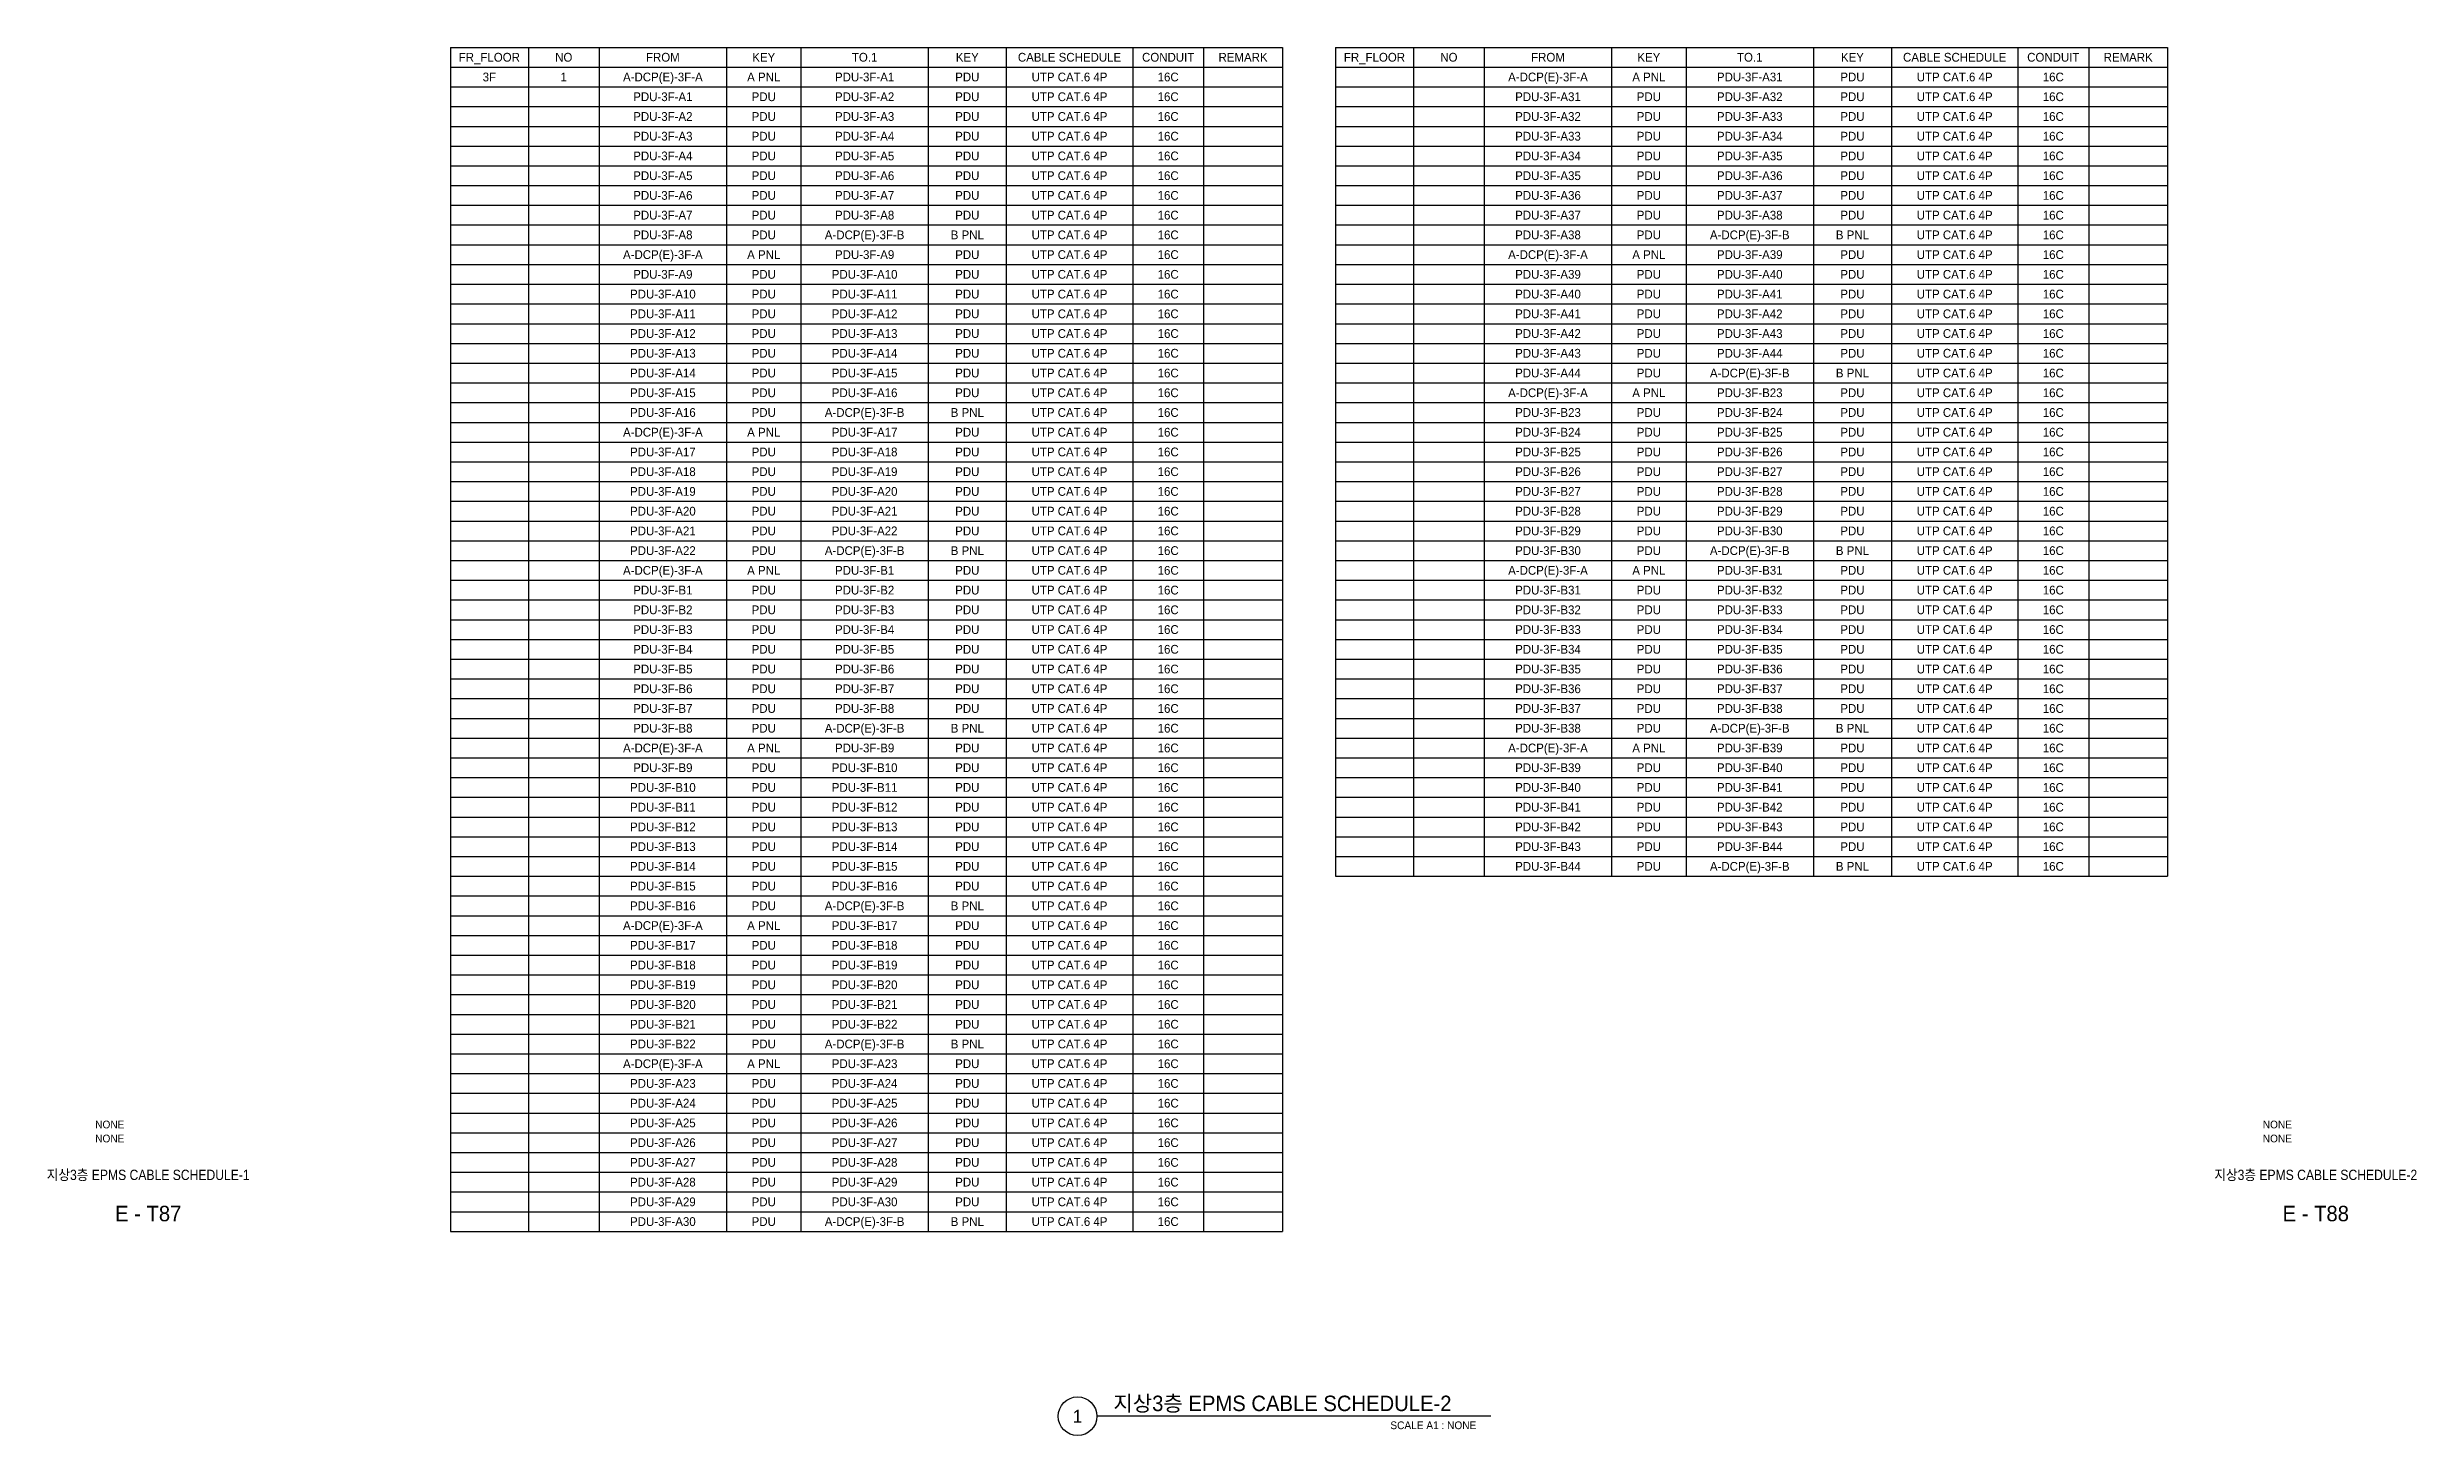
# Model space of a CAD drawing. Header units: millimetres. Extents: x 89450 to 753248, y -530175 to 1209785.
# Drawn here: x 615358 to 753244, y 182625 to 263392 of the extents above; entities that cross this region are included whole.
import ezdxf
from ezdxf.enums import TextEntityAlignment as Align

# ---------------------------------------------------------------- set-up
doc = ezdxf.new("R2010")
doc.units = ezdxf.units.MM
doc.header["$LTSCALE"] = 150
for name, color, linetype in [('-----29 Cable Schedule', 1, 'Continuous'), ('-----30 Text', 2, 'Continuous'), ('-----41 Drawing Title', 2, 'Continuous'), ('-----42 Drawing Number', 2, 'Continuous'), ('-----43 Drawing Scale', 3, 'Continuous')]:
    doc.layers.add(name, color=color, linetype=linetype)
doc.styles.add('ELEC', font='')
doc.styles.get('ELEC').set_extended_font_data('Dotum')

msp = doc.modelspace()

# ---------------------------------------------------------------- texts
at = {"layer": '-----30 Text', "style": 'ELEC'}
for s, height, p in [('FR_FLOOR', 510.3, (641079, 262818)), ('NO', 510.3, (645411, 262818)), ('FROM', 510.3, (651178, 262818)), ('KEY', 510.3, (657049, 262818)), ('TO.1', 510.3, (662920, 262818)), ('KEY', 510.3, (668896, 262818)), ('CABLE SCHEDULE', 510.29, (674845, 262818)), ('CONDUIT', 510.3, (680586, 262818)), ('REMARK', 510.3, (684944, 262818)), ('FR_FLOOR', 510.3, (692592, 262818)), ('NO', 510.3, (696924, 262818)), ('FROM', 510.3, (702691, 262818)), ('KEY', 510.3, (708562, 262818)), ('TO.1', 510.3, (714433, 262818)), ('KEY', 510.3, (720409, 262818)), ('CABLE SCHEDULE', 510.29, (726359, 262818)), ('CONDUIT', 510.3, (732099, 262818)), ('REMARK', 510.3, (736457, 262818)), ('3F', 510.3, (641079, 261670)), ('1', 510, (645411, 261670)), ('A-DCP(E)-3F-A', 510.29, (651178, 261670)), ('PDU-3F-A1', 510.3, (651178, 260522)), ('A PNL', 510.3, (657049, 261670)), ('PDU', 510.3, (657049, 260522)), ('PDU-3F-A1', 510.3, (662920, 261670)), ('PDU-3F-A2', 510.3, (662920, 260522)), ('PDU', 510.3, (668896, 261670)), ('PDU', 510.3, (668896, 260522)), ('UTP CAT.6 4P', 510.29, (674845, 261670)), ('UTP CAT.6 4P', 510.29, (674845, 260522)), ('16C', 510.3, (680586, 261670)), ('16C', 510.3, (680586, 260522)), ('A-DCP(E)-3F-A', 510.29, (702691, 261670)), ('PDU-3F-A31', 510.3, (702691, 260522)), ('A PNL', 510.3, (708562, 261670)), ('PDU', 510.3, (708562, 260522)), ('PDU-3F-A31', 510.3, (714433, 261670)), ('PDU-3F-A32', 510.3, (714433, 260522)), ('PDU', 510.3, (720409, 261670)), ('PDU', 510.3, (720409, 260522)), ('UTP CAT.6 4P', 510.29, (726359, 261670)), ('UTP CAT.6 4P', 510.29, (726359, 260522)), ('16C', 510.3, (732099, 261670)), ('16C', 510.3, (732099, 260522)), ('PDU-3F-A2', 510.3, (651178, 259373)), ('PDU', 510.3, (657049, 259373)), ('PDU-3F-A3', 510.3, (662920, 259373)), ('PDU', 510.3, (668896, 259373)), ('UTP CAT.6 4P', 510.29, (674845, 259373)), ('16C', 510.3, (680586, 259373)), ('PDU-3F-A32', 510.3, (702691, 259373)), ('PDU', 510.3, (708562, 259373)), ('PDU-3F-A33', 510.3, (714433, 259373)), ('PDU', 510.3, (720409, 259373)), ('UTP CAT.6 4P', 510.29, (726359, 259373)), ('16C', 510.3, (732099, 259373)), ('PDU-3F-A3', 510.3, (651178, 258225)), ('PDU', 510.3, (657049, 258225)), ('PDU-3F-A4', 510.3, (662920, 258225)), ('PDU', 510.3, (668896, 258225)), ('UTP CAT.6 4P', 510.29, (674845, 258225)), ('16C', 510.3, (680586, 258225)), ('PDU-3F-A33', 510.3, (702691, 258225)), ('PDU', 510.3, (708562, 258225)), ('PDU-3F-A34', 510.3, (714433, 258225)), ('PDU', 510.3, (720409, 258225)), ('UTP CAT.6 4P', 510.29, (726359, 258225)), ('16C', 510.3, (732099, 258225)), ('PDU-3F-A4', 510.3, (651178, 257077)), ('PDU', 510.3, (657049, 257077)), ('PDU-3F-A5', 510.3, (662920, 257077)), ('PDU', 510.3, (668896, 257077)), ('UTP CAT.6 4P', 510.29, (674845, 257077)), ('16C', 510.3, (680586, 257077)), ('PDU-3F-A34', 510.3, (702691, 257077)), ('PDU', 510.3, (708562, 257077)), ('PDU-3F-A35', 510.3, (714433, 257077)), ('PDU', 510.3, (720409, 257077)), ('UTP CAT.6 4P', 510.29, (726359, 257077)), ('16C', 510.3, (732099, 257077)), ('PDU-3F-A5', 510.3, (651178, 255929)), ('PDU', 510.3, (657049, 255929)), ('PDU-3F-A6', 510.3, (662920, 255929)), ('PDU', 510.3, (668896, 255929)), ('UTP CAT.6 4P', 510.29, (674845, 255929)), ('16C', 510.3, (680586, 255929)), ('PDU-3F-A35', 510.3, (702691, 255929)), ('PDU', 510.3, (708562, 255929)), ('PDU-3F-A36', 510.3, (714433, 255929)), ('PDU', 510.3, (720409, 255929)), ('UTP CAT.6 4P', 510.29, (726359, 255929)), ('16C', 510.3, (732099, 255929)), ('PDU-3F-A6', 510.3, (651178, 254781)), ('PDU-3F-A7', 510.3, (651178, 253633)), ('PDU', 510.3, (657049, 254781)), ('PDU', 510.3, (657049, 253633)), ('PDU-3F-A7', 510.3, (662920, 254781)), ('PDU-3F-A8', 510.3, (662920, 253633)), ('PDU', 510.3, (668896, 254781)), ('PDU', 510.3, (668896, 253633)), ('UTP CAT.6 4P', 510.29, (674845, 254781)), ('UTP CAT.6 4P', 510.29, (674845, 253633)), ('16C', 510.3, (680586, 254781)), ('16C', 510.3, (680586, 253633)), ('PDU-3F-A36', 510.3, (702691, 254781)), ('PDU-3F-A37', 510.3, (702691, 253633)), ('PDU', 510.3, (708562, 254781)), ('PDU', 510.3, (708562, 253633)), ('PDU-3F-A37', 510.3, (714433, 254781)), ('PDU-3F-A38', 510.3, (714433, 253633)), ('PDU', 510.3, (720409, 254781)), ('PDU', 510.3, (720409, 253633)), ('UTP CAT.6 4P', 510.29, (726359, 254781)), ('UTP CAT.6 4P', 510.29, (726359, 253633)), ('16C', 510.3, (732099, 254781)), ('16C', 510.3, (732099, 253633)), ('PDU-3F-A8', 510.3, (651178, 252484)), ('PDU', 510.3, (657049, 252484)), ('A-DCP(E)-3F-B', 510.29, (662920, 252484)), ('B PNL', 510.3, (668896, 252484)), ('UTP CAT.6 4P', 510.29, (674845, 252484)), ('16C', 510.3, (680586, 252484)), ('PDU-3F-A38', 510.3, (702691, 252484)), ('PDU', 510.3, (708562, 252484)), ('A-DCP(E)-3F-B', 510.29, (714433, 252484)), ('B PNL', 510.3, (720409, 252484)), ('UTP CAT.6 4P', 510.29, (726359, 252484)), ('16C', 510.3, (732099, 252484)), ('A-DCP(E)-3F-A', 510.29, (651178, 251336)), ('A PNL', 510.3, (657049, 251336)), ('PDU-3F-A9', 510.3, (662920, 251336)), ('PDU', 510.3, (668896, 251336)), ('UTP CAT.6 4P', 510.29, (674845, 251336)), ('16C', 510.3, (680586, 251336)), ('A-DCP(E)-3F-A', 510.29, (702691, 251336)), ('A PNL', 510.3, (708562, 251336)), ('PDU-3F-A39', 510.3, (714433, 251336)), ('PDU', 510.3, (720409, 251336)), ('UTP CAT.6 4P', 510.29, (726359, 251336)), ('16C', 510.3, (732099, 251336)), ('PDU-3F-A9', 510.3, (651178, 250188)), ('PDU', 510.3, (657049, 250188)), ('PDU-3F-A10', 510.3, (662920, 250188)), ('PDU', 510.3, (668896, 250188)), ('UTP CAT.6 4P', 510.29, (674845, 250188)), ('16C', 510.3, (680586, 250188)), ('PDU-3F-A39', 510.3, (702691, 250188)), ('PDU', 510.3, (708562, 250188)), ('PDU-3F-A40', 510.3, (714433, 250188)), ('PDU', 510.3, (720409, 250188)), ('UTP CAT.6 4P', 510.29, (726359, 250188)), ('16C', 510.3, (732099, 250188)), ('PDU-3F-A10', 510.3, (651178, 249040)), ('PDU', 510.3, (657049, 249040)), ('PDU-3F-A11', 510.3, (662920, 249040)), ('PDU', 510.3, (668896, 249040)), ('UTP CAT.6 4P', 510.29, (674845, 249040)), ('16C', 510.3, (680586, 249040)), ('PDU-3F-A40', 510.3, (702691, 249040)), ('PDU', 510.3, (708562, 249040)), ('PDU-3F-A41', 510.3, (714433, 249040)), ('PDU', 510.3, (720409, 249040)), ('UTP CAT.6 4P', 510.29, (726359, 249040)), ('16C', 510.3, (732099, 249040)), ('PDU-3F-A11', 510.3, (651178, 247892)), ('PDU-3F-A12', 510.3, (651178, 246744)), ('PDU', 510.3, (657049, 247892)), ('PDU', 510.3, (657049, 246744)), ('PDU-3F-A12', 510.3, (662920, 247892)), ('PDU-3F-A13', 510.3, (662920, 246744)), ('PDU', 510.3, (668896, 247892)), ('PDU', 510.3, (668896, 246744)), ('UTP CAT.6 4P', 510.29, (674845, 247892)), ('UTP CAT.6 4P', 510.29, (674845, 246744)), ('16C', 510.3, (680586, 247892)), ('16C', 510.3, (680586, 246744)), ('PDU-3F-A41', 510.3, (702691, 247892)), ('PDU-3F-A42', 510.3, (702691, 246744)), ('PDU', 510.3, (708562, 247892)), ('PDU', 510.3, (708562, 246744)), ('PDU-3F-A42', 510.3, (714433, 247892)), ('PDU-3F-A43', 510.3, (714433, 246744)), ('PDU', 510.3, (720409, 247892)), ('PDU', 510.3, (720409, 246744)), ('UTP CAT.6 4P', 510.29, (726359, 247892)), ('UTP CAT.6 4P', 510.29, (726359, 246744)), ('16C', 510.3, (732099, 247892)), ('16C', 510.3, (732099, 246744)), ('PDU-3F-A13', 510.3, (651178, 245596)), ('PDU', 510.3, (657049, 245596)), ('PDU-3F-A14', 510.3, (662920, 245596)), ('PDU', 510.3, (668896, 245596)), ('UTP CAT.6 4P', 510.29, (674845, 245596)), ('16C', 510.3, (680586, 245596)), ('PDU-3F-A43', 510.3, (702691, 245596)), ('PDU', 510.3, (708562, 245596)), ('PDU-3F-A44', 510.3, (714433, 245596)), ('PDU', 510.3, (720409, 245596)), ('UTP CAT.6 4P', 510.29, (726359, 245596)), ('16C', 510.3, (732099, 245596)), ('PDU-3F-A14', 510.3, (651178, 244447)), ('PDU', 510.3, (657049, 244447)), ('PDU-3F-A15', 510.3, (662920, 244447)), ('PDU', 510.3, (668896, 244447)), ('UTP CAT.6 4P', 510.29, (674845, 244447)), ('16C', 510.3, (680586, 244447)), ('PDU-3F-A44', 510.3, (702691, 244447)), ('PDU', 510.3, (708562, 244447)), ('A-DCP(E)-3F-B', 510.29, (714433, 244447)), ('B PNL', 510.3, (720409, 244447)), ('UTP CAT.6 4P', 510.29, (726359, 244447)), ('16C', 510.3, (732099, 244447)), ('PDU-3F-A15', 510.3, (651178, 243299)), ('PDU', 510.3, (657049, 243299)), ('PDU-3F-A16', 510.3, (662920, 243299)), ('PDU', 510.3, (668896, 243299)), ('UTP CAT.6 4P', 510.29, (674845, 243299)), ('16C', 510.3, (680586, 243299)), ('A-DCP(E)-3F-A', 510.29, (702691, 243299)), ('A PNL', 510.3, (708562, 243299)), ('PDU-3F-B23', 510.3, (714433, 243299)), ('PDU', 510.3, (720409, 243299)), ('UTP CAT.6 4P', 510.29, (726359, 243299)), ('16C', 510.3, (732099, 243299)), ('PDU-3F-A16', 510.3, (651178, 242151)), ('PDU', 510.3, (657049, 242151)), ('A-DCP(E)-3F-B', 510.29, (662920, 242151)), ('B PNL', 510.3, (668896, 242151)), ('UTP CAT.6 4P', 510.29, (674845, 242151)), ('16C', 510.3, (680586, 242151)), ('PDU-3F-B23', 510.3, (702691, 242151)), ('PDU', 510.3, (708562, 242151)), ('PDU-3F-B24', 510.3, (714433, 242151)), ('PDU', 510.3, (720409, 242151)), ('UTP CAT.6 4P', 510.29, (726359, 242151)), ('16C', 510.3, (732099, 242151)), ('A-DCP(E)-3F-A', 510.29, (651178, 241003)), ('PDU-3F-A17', 510.3, (651178, 239855)), ('A PNL', 510.3, (657049, 241003)), ('PDU', 510.3, (657049, 239855)), ('PDU-3F-A17', 510.3, (662920, 241003)), ('PDU-3F-A18', 510.3, (662920, 239855)), ('PDU', 510.3, (668896, 241003)), ('PDU', 510.3, (668896, 239855)), ('UTP CAT.6 4P', 510.29, (674845, 241003)), ('UTP CAT.6 4P', 510.29, (674845, 239855)), ('16C', 510.3, (680586, 241003)), ('16C', 510.3, (680586, 239855)), ('PDU-3F-B24', 510.3, (702691, 241003)), ('PDU-3F-B25', 510.3, (702691, 239855)), ('PDU', 510.3, (708562, 241003)), ('PDU', 510.3, (708562, 239855)), ('PDU-3F-B25', 510.3, (714433, 241003)), ('PDU-3F-B26', 510.3, (714433, 239855)), ('PDU', 510.3, (720409, 241003)), ('PDU', 510.3, (720409, 239855)), ('UTP CAT.6 4P', 510.29, (726359, 241003)), ('UTP CAT.6 4P', 510.29, (726359, 239855)), ('16C', 510.3, (732099, 241003)), ('16C', 510.3, (732099, 239855)), ('PDU-3F-A18', 510.3, (651178, 238707)), ('PDU', 510.3, (657049, 238707)), ('PDU-3F-A19', 510.3, (662920, 238707)), ('PDU', 510.3, (668896, 238707)), ('UTP CAT.6 4P', 510.29, (674845, 238707)), ('16C', 510.3, (680586, 238707)), ('PDU-3F-B26', 510.3, (702691, 238707)), ('PDU', 510.3, (708562, 238707)), ('PDU-3F-B27', 510.3, (714433, 238707)), ('PDU', 510.3, (720409, 238707)), ('UTP CAT.6 4P', 510.29, (726359, 238707)), ('16C', 510.3, (732099, 238707)), ('PDU-3F-A19', 510.3, (651178, 237558)), ('PDU', 510.3, (657049, 237558)), ('PDU-3F-A20', 510.3, (662920, 237558)), ('PDU', 510.3, (668896, 237558)), ('UTP CAT.6 4P', 510.29, (674845, 237558)), ('16C', 510.3, (680586, 237558)), ('PDU-3F-B27', 510.3, (702691, 237558)), ('PDU', 510.3, (708562, 237558)), ('PDU-3F-B28', 510.3, (714433, 237558)), ('PDU', 510.3, (720409, 237558)), ('UTP CAT.6 4P', 510.29, (726359, 237558)), ('16C', 510.3, (732099, 237558)), ('PDU-3F-A20', 510.3, (651178, 236410)), ('PDU', 510.3, (657049, 236410)), ('PDU-3F-A21', 510.3, (662920, 236410)), ('PDU', 510.3, (668896, 236410)), ('UTP CAT.6 4P', 510.29, (674845, 236410)), ('16C', 510.3, (680586, 236410)), ('PDU-3F-B28', 510.3, (702691, 236410)), ('PDU', 510.3, (708562, 236410)), ('PDU-3F-B29', 510.3, (714433, 236410)), ('PDU', 510.3, (720409, 236410)), ('UTP CAT.6 4P', 510.29, (726359, 236410)), ('16C', 510.3, (732099, 236410)), ('PDU-3F-A21', 510.3, (651178, 235262)), ('PDU', 510.3, (657049, 235262)), ('PDU-3F-A22', 510.3, (662920, 235262)), ('PDU', 510.3, (668896, 235262)), ('UTP CAT.6 4P', 510.29, (674845, 235262)), ('16C', 510.3, (680586, 235262)), ('PDU-3F-B29', 510.3, (702691, 235262)), ('PDU', 510.3, (708562, 235262)), ('PDU-3F-B30', 510.3, (714433, 235262)), ('PDU', 510.3, (720409, 235262)), ('UTP CAT.6 4P', 510.29, (726359, 235262)), ('16C', 510.3, (732099, 235262)), ('A-DCP(E)-3F-A', 510.29, (651178, 232966)), ('PDU-3F-A22', 510.3, (651178, 234114)), ('A PNL', 510.3, (657049, 232966)), ('PDU', 510.3, (657049, 234114)), ('A-DCP(E)-3F-B', 510.29, (662920, 234114)), ('PDU-3F-B1', 510.3, (662920, 232966)), ('B PNL', 510.3, (668896, 234114)), ('PDU', 510.3, (668896, 232966)), ('UTP CAT.6 4P', 510.29, (674845, 234114)), ('UTP CAT.6 4P', 510.29, (674845, 232966)), ('16C', 510.3, (680586, 234114)), ('16C', 510.3, (680586, 232966)), ('A-DCP(E)-3F-A', 510.29, (702691, 232966)), ('PDU-3F-B30', 510.3, (702691, 234114)), ('A PNL', 510.3, (708562, 232966)), ('PDU', 510.3, (708562, 234114)), ('A-DCP(E)-3F-B', 510.29, (714433, 234114)), ('PDU-3F-B31', 510.3, (714433, 232966)), ('B PNL', 510.3, (720409, 234114)), ('PDU', 510.3, (720409, 232966)), ('UTP CAT.6 4P', 510.29, (726359, 234114)), ('UTP CAT.6 4P', 510.29, (726359, 232966)), ('16C', 510.3, (732099, 234114)), ('16C', 510.3, (732099, 232966)), ('PDU-3F-B1', 510.3, (651178, 231818)), ('PDU', 510.3, (657049, 231818)), ('PDU-3F-B2', 510.3, (662920, 231818)), ('PDU', 510.3, (668896, 231818)), ('UTP CAT.6 4P', 510.29, (674845, 231818)), ('16C', 510.3, (680586, 231818)), ('PDU-3F-B31', 510.3, (702691, 231818)), ('PDU', 510.3, (708562, 231818)), ('PDU-3F-B32', 510.3, (714433, 231818)), ('PDU', 510.3, (720409, 231818)), ('UTP CAT.6 4P', 510.29, (726359, 231818)), ('16C', 510.3, (732099, 231818)), ('PDU-3F-B2', 510.3, (651178, 230670)), ('PDU', 510.3, (657049, 230670)), ('PDU-3F-B3', 510.3, (662920, 230670)), ('PDU', 510.3, (668896, 230670)), ('UTP CAT.6 4P', 510.29, (674845, 230670)), ('16C', 510.3, (680586, 230670)), ('PDU-3F-B32', 510.3, (702691, 230670)), ('PDU', 510.3, (708562, 230670)), ('PDU-3F-B33', 510.3, (714433, 230670)), ('PDU', 510.3, (720409, 230670)), ('UTP CAT.6 4P', 510.29, (726359, 230670)), ('16C', 510.3, (732099, 230670)), ('PDU-3F-B3', 510.3, (651178, 229521)), ('PDU', 510.3, (657049, 229521)), ('PDU-3F-B4', 510.3, (662920, 229521)), ('PDU', 510.3, (668896, 229521)), ('UTP CAT.6 4P', 510.29, (674845, 229521)), ('16C', 510.3, (680586, 229521)), ('PDU-3F-B33', 510.3, (702691, 229521)), ('PDU', 510.3, (708562, 229521)), ('PDU-3F-B34', 510.3, (714433, 229521)), ('PDU', 510.3, (720409, 229521)), ('UTP CAT.6 4P', 510.29, (726359, 229521)), ('16C', 510.3, (732099, 229521)), ('PDU-3F-B4', 510.3, (651178, 228373)), ('PDU', 510.3, (657049, 228373)), ('PDU-3F-B5', 510.3, (662920, 228373)), ('PDU', 510.3, (668896, 228373)), ('UTP CAT.6 4P', 510.29, (674845, 228373)), ('16C', 510.3, (680586, 228373)), ('PDU-3F-B34', 510.3, (702691, 228373)), ('PDU', 510.3, (708562, 228373)), ('PDU-3F-B35', 510.3, (714433, 228373)), ('PDU', 510.3, (720409, 228373)), ('UTP CAT.6 4P', 510.29, (726359, 228373)), ('16C', 510.3, (732099, 228373)), ('PDU-3F-B5', 510.3, (651178, 227225)), ('PDU-3F-B6', 510.3, (651178, 226077)), ('PDU', 510.3, (657049, 227225)), ('PDU', 510.3, (657049, 226077)), ('PDU-3F-B6', 510.3, (662920, 227225)), ('PDU-3F-B7', 510.3, (662920, 226077)), ('PDU', 510.3, (668896, 227225)), ('PDU', 510.3, (668896, 226077)), ('UTP CAT.6 4P', 510.29, (674845, 227225)), ('UTP CAT.6 4P', 510.29, (674845, 226077)), ('16C', 510.3, (680586, 227225)), ('16C', 510.3, (680586, 226077)), ('PDU-3F-B35', 510.3, (702691, 227225)), ('PDU-3F-B36', 510.3, (702691, 226077)), ('PDU', 510.3, (708562, 227225)), ('PDU', 510.3, (708562, 226077)), ('PDU-3F-B36', 510.3, (714433, 227225)), ('PDU-3F-B37', 510.3, (714433, 226077)), ('PDU', 510.3, (720409, 227225)), ('PDU', 510.3, (720409, 226077)), ('UTP CAT.6 4P', 510.29, (726359, 227225)), ('UTP CAT.6 4P', 510.29, (726359, 226077)), ('16C', 510.3, (732099, 227225)), ('16C', 510.3, (732099, 226077)), ('PDU-3F-B7', 510.3, (651178, 224929)), ('PDU', 510.3, (657049, 224929)), ('PDU-3F-B8', 510.3, (662920, 224929)), ('PDU', 510.3, (668896, 224929)), ('UTP CAT.6 4P', 510.29, (674845, 224929)), ('16C', 510.3, (680586, 224929)), ('PDU-3F-B37', 510.3, (702691, 224929)), ('PDU', 510.3, (708562, 224929)), ('PDU-3F-B38', 510.3, (714433, 224929)), ('PDU', 510.3, (720409, 224929)), ('UTP CAT.6 4P', 510.29, (726359, 224929)), ('16C', 510.3, (732099, 224929)), ('PDU-3F-B8', 510.3, (651178, 223781)), ('PDU', 510.3, (657049, 223781)), ('A-DCP(E)-3F-B', 510.29, (662920, 223781)), ('B PNL', 510.3, (668896, 223781)), ('UTP CAT.6 4P', 510.29, (674845, 223781)), ('16C', 510.3, (680586, 223781)), ('PDU-3F-B38', 510.3, (702691, 223781)), ('PDU', 510.3, (708562, 223781)), ('A-DCP(E)-3F-B', 510.29, (714433, 223781)), ('B PNL', 510.3, (720409, 223781)), ('UTP CAT.6 4P', 510.29, (726359, 223781)), ('16C', 510.3, (732099, 223781)), ('A-DCP(E)-3F-A', 510.29, (651178, 222632)), ('A PNL', 510.3, (657049, 222632)), ('PDU-3F-B9', 510.3, (662920, 222632)), ('PDU', 510.3, (668896, 222632)), ('UTP CAT.6 4P', 510.29, (674845, 222632)), ('16C', 510.3, (680586, 222632)), ('A-DCP(E)-3F-A', 510.29, (702691, 222632)), ('A PNL', 510.3, (708562, 222632)), ('PDU-3F-B39', 510.3, (714433, 222632)), ('PDU', 510.3, (720409, 222632)), ('UTP CAT.6 4P', 510.29, (726359, 222632)), ('16C', 510.3, (732099, 222632)), ('PDU-3F-B9', 510.3, (651178, 221484)), ('PDU', 510.3, (657049, 221484)), ('PDU-3F-B10', 510.3, (662920, 221484)), ('PDU', 510.3, (668896, 221484)), ('UTP CAT.6 4P', 510.29, (674845, 221484)), ('16C', 510.3, (680586, 221484)), ('PDU-3F-B39', 510.3, (702691, 221484)), ('PDU', 510.3, (708562, 221484)), ('PDU-3F-B40', 510.3, (714433, 221484)), ('PDU', 510.3, (720409, 221484)), ('UTP CAT.6 4P', 510.29, (726359, 221484)), ('16C', 510.3, (732099, 221484)), ('PDU-3F-B10', 510.3, (651178, 220336)), ('PDU-3F-B11', 510.3, (651178, 219188)), ('PDU', 510.3, (657049, 220336)), ('PDU', 510.3, (657049, 219188)), ('PDU-3F-B11', 510.3, (662920, 220336)), ('PDU-3F-B12', 510.3, (662920, 219188)), ('PDU', 510.3, (668896, 220336)), ('PDU', 510.3, (668896, 219188)), ('UTP CAT.6 4P', 510.29, (674845, 220336)), ('UTP CAT.6 4P', 510.29, (674845, 219188)), ('16C', 510.3, (680586, 220336)), ('16C', 510.3, (680586, 219188)), ('PDU-3F-B40', 510.3, (702691, 220336)), ('PDU-3F-B41', 510.3, (702691, 219188)), ('PDU', 510.3, (708562, 220336)), ('PDU', 510.3, (708562, 219188)), ('PDU-3F-B41', 510.3, (714433, 220336)), ('PDU-3F-B42', 510.3, (714433, 219188)), ('PDU', 510.3, (720409, 220336)), ('PDU', 510.3, (720409, 219188)), ('UTP CAT.6 4P', 510.29, (726359, 220336)), ('UTP CAT.6 4P', 510.29, (726359, 219188)), ('16C', 510.3, (732099, 220336)), ('16C', 510.3, (732099, 219188)), ('PDU-3F-B12', 510.3, (651178, 218040)), ('PDU', 510.3, (657049, 218040)), ('PDU-3F-B13', 510.3, (662920, 218040)), ('PDU', 510.3, (668896, 218040)), ('UTP CAT.6 4P', 510.29, (674845, 218040)), ('16C', 510.3, (680586, 218040)), ('PDU-3F-B42', 510.3, (702691, 218040)), ('PDU', 510.3, (708562, 218040)), ('PDU-3F-B43', 510.3, (714433, 218040)), ('PDU', 510.3, (720409, 218040)), ('UTP CAT.6 4P', 510.29, (726359, 218040)), ('16C', 510.3, (732099, 218040)), ('PDU-3F-B13', 510.3, (651178, 216892)), ('PDU', 510.3, (657049, 216892)), ('PDU-3F-B14', 510.3, (662920, 216892)), ('PDU', 510.3, (668896, 216892)), ('UTP CAT.6 4P', 510.29, (674845, 216892)), ('16C', 510.3, (680586, 216892)), ('PDU-3F-B43', 510.3, (702691, 216892)), ('PDU', 510.3, (708562, 216892)), ('PDU-3F-B44', 510.3, (714433, 216892)), ('PDU', 510.3, (720409, 216892)), ('UTP CAT.6 4P', 510.29, (726359, 216892)), ('16C', 510.3, (732099, 216892)), ('PDU-3F-B14', 510.3, (651178, 215744)), ('PDU', 510.3, (657049, 215744)), ('PDU-3F-B15', 510.3, (662920, 215744)), ('PDU', 510.3, (668896, 215744)), ('UTP CAT.6 4P', 510.29, (674845, 215744)), ('16C', 510.3, (680586, 215744)), ('PDU-3F-B44', 510.3, (702691, 215744)), ('PDU', 510.3, (708562, 215744)), ('A-DCP(E)-3F-B', 510.29, (714433, 215744)), ('B PNL', 510.3, (720409, 215744)), ('UTP CAT.6 4P', 510.29, (726359, 215744)), ('16C', 510.3, (732099, 215744)), ('PDU-3F-B15', 510.3, (651178, 214595)), ('PDU', 510.3, (657049, 214595)), ('A-DCP(E)-3F-B', 510.29, (662920, 213447)), ('PDU-3F-B16', 510.3, (662920, 214595)), ('PDU', 510.3, (668896, 214595)), ('UTP CAT.6 4P', 510.29, (674845, 214595)), ('16C', 510.3, (680586, 214595)), ('A-DCP(E)-3F-A', 510.29, (651178, 212299)), ('PDU-3F-B16', 510.3, (651178, 213447)), ('A PNL', 510.3, (657049, 212299)), ('PDU', 510.3, (657049, 213447)), ('PDU-3F-B17', 510.3, (662920, 212299)), ('B PNL', 510.3, (668896, 213447)), ('PDU', 510.3, (668896, 212299)), ('UTP CAT.6 4P', 510.29, (674845, 213447)), ('UTP CAT.6 4P', 510.29, (674845, 212299)), ('16C', 510.3, (680586, 213447)), ('16C', 510.3, (680586, 212299)), ('PDU-3F-B17', 510.3, (651178, 211151)), ('PDU', 510.3, (657049, 211151)), ('PDU-3F-B18', 510.3, (662920, 211151)), ('PDU', 510.3, (668896, 211151)), ('UTP CAT.6 4P', 510.29, (674845, 211151)), ('16C', 510.3, (680586, 211151)), ('PDU-3F-B18', 510.3, (651178, 210003)), ('PDU', 510.3, (657049, 210003)), ('PDU-3F-B19', 510.3, (662920, 210003)), ('PDU', 510.3, (668896, 210003)), ('UTP CAT.6 4P', 510.29, (674845, 210003)), ('16C', 510.3, (680586, 210003)), ('PDU-3F-B19', 510.3, (651178, 208855)), ('PDU', 510.3, (657049, 208855)), ('PDU-3F-B20', 510.3, (662920, 208855)), ('PDU', 510.3, (668896, 208855)), ('UTP CAT.6 4P', 510.29, (674845, 208855)), ('16C', 510.3, (680586, 208855)), ('PDU-3F-B20', 510.3, (651178, 207707)), ('PDU', 510.3, (657049, 207707)), ('PDU-3F-B21', 510.3, (662920, 207707)), ('PDU', 510.3, (668896, 207707)), ('UTP CAT.6 4P', 510.29, (674845, 207707)), ('16C', 510.3, (680586, 207707)), ('PDU-3F-B21', 510.3, (651178, 206558)), ('PDU-3F-B22', 510.3, (651178, 205410)), ('PDU', 510.3, (657049, 206558)), ('PDU', 510.3, (657049, 205410)), ('A-DCP(E)-3F-B', 510.29, (662920, 205410)), ('PDU-3F-B22', 510.3, (662920, 206558)), ('B PNL', 510.3, (668896, 205410)), ('PDU', 510.3, (668896, 206558)), ('UTP CAT.6 4P', 510.29, (674845, 206558)), ('UTP CAT.6 4P', 510.29, (674845, 205410)), ('16C', 510.3, (680586, 206558)), ('16C', 510.3, (680586, 205410)), ('A-DCP(E)-3F-A', 510.29, (651178, 204262)), ('A PNL', 510.3, (657049, 204262)), ('PDU-3F-A23', 510.3, (662920, 204262)), ('PDU', 510.3, (668896, 204262)), ('UTP CAT.6 4P', 510.29, (674845, 204262)), ('16C', 510.3, (680586, 204262)), ('PDU-3F-A23', 510.3, (651178, 203114)), ('PDU', 510.3, (657049, 203114)), ('PDU-3F-A24', 510.3, (662920, 203114)), ('PDU', 510.3, (668896, 203114)), ('UTP CAT.6 4P', 510.29, (674845, 203114)), ('16C', 510.3, (680586, 203114)), ('PDU-3F-A24', 510.3, (651178, 201966)), ('PDU', 510.3, (657049, 201966)), ('PDU-3F-A25', 510.3, (662920, 201966)), ('PDU', 510.3, (668896, 201966)), ('UTP CAT.6 4P', 510.29, (674845, 201966)), ('16C', 510.3, (680586, 201966)), ('PDU-3F-A25', 510.3, (651178, 200818)), ('PDU', 510.3, (657049, 200818)), ('PDU-3F-A26', 510.3, (662920, 200818)), ('PDU', 510.3, (668896, 200818)), ('UTP CAT.6 4P', 510.29, (674845, 200818)), ('16C', 510.3, (680586, 200818)), ('PDU-3F-A26', 510.3, (651178, 199669)), ('PDU-3F-A27', 510.3, (651178, 198521)), ('PDU', 510.3, (657049, 199669)), ('PDU', 510.3, (657049, 198521)), ('PDU-3F-A27', 510.3, (662920, 199669)), ('PDU-3F-A28', 510.3, (662920, 198521)), ('PDU', 510.3, (668896, 199669)), ('PDU', 510.3, (668896, 198521)), ('UTP CAT.6 4P', 510.29, (674845, 199669)), ('UTP CAT.6 4P', 510.29, (674845, 198521)), ('16C', 510.3, (680586, 199669)), ('16C', 510.3, (680586, 198521)), ('PDU-3F-A28', 510.3, (651178, 197373)), ('PDU', 510.3, (657049, 197373)), ('PDU-3F-A29', 510.3, (662920, 197373)), ('PDU', 510.3, (668896, 197373)), ('UTP CAT.6 4P', 510.29, (674845, 197373)), ('16C', 510.3, (680586, 197373)), ('PDU-3F-A29', 510.3, (651178, 196225)), ('PDU', 510.3, (657049, 196225)), ('PDU-3F-A30', 510.3, (662920, 196225)), ('PDU', 510.3, (668896, 196225)), ('UTP CAT.6 4P', 510.29, (674845, 196225)), ('16C', 510.3, (680586, 196225)), ('PDU-3F-A30', 510.3, (651178, 195077)), ('PDU', 510.3, (657049, 195077)), ('A-DCP(E)-3F-B', 510.29, (662920, 195077)), ('B PNL', 510.3, (668896, 195077)), ('UTP CAT.6 4P', 510.29, (674845, 195077)), ('16C', 510.3, (680586, 195077))]:
    msp.add_text(s, height=height, dxfattribs=at).set_placement(p, align=Align.MIDDLE_CENTER)
at = {"layer": '-----41 Drawing Title', "style": 'ELEC', "width": 0.9}
for s, p in [('지상3층 EPMS CABLE SCHEDULE-1', (621225, 197795)), ('지상3층 EPMS CABLE SCHEDULE-2', (747375, 197795))]:
    msp.add_text(s, height=600, dxfattribs=at).set_placement(p, align=Align.MIDDLE_CENTER)
at = {"layer": '-----41 Drawing Title', "color": 2, "style": 'ELEC'}
msp.add_text('지상3층 EPMS CABLE SCHEDULE-2', height=900, dxfattribs=at).set_placement((677395, 184050))
at = {"layer": '-----41 Drawing Title', "color": 7, "style": 'ELEC'}
msp.add_text('1', height=750, dxfattribs=at).set_placement((675311, 183750), align=Align.MIDDLE)
at = {"layer": '-----41 Drawing Title', "style": 'ELEC'}
msp.add_text('SCALE A1 : NONE', height=450, dxfattribs=at).set_placement((698522, 183000), align=Align.RIGHT)
at = {"layer": '-----42 Drawing Number', "style": 'ELEC'}
for s, p in [('E - T87', (621225, 195545)), ('E - T88', (747375, 195545))]:
    msp.add_text(s, height=900, dxfattribs=at).set_placement(p, align=Align.MIDDLE_CENTER)
at = {"layer": '-----43 Drawing Scale', "style": 'ELEC'}
for p in [(618990, 200725), (618990, 199910), (745140, 200725), (745140, 199910)]:
    msp.add_text('NONE', height=450, dxfattribs=at).set_placement(p, align=Align.MIDDLE_CENTER)

# ---------------------------------------------------------------- linework, layer by layer
at = {"layer": '-----29 Cable Schedule'}
for p, q in [((638809, 263392), (638809, 194503)), ((638809, 263392), (687240, 263392)), ((643350, 263392), (643350, 194503)), ((647472, 263392), (647472, 194503)), ((654883, 263392), (654883, 194503)), ((659215, 263392), (659215, 194503)), ((666626, 263392), (666626, 194503)), ((671166, 263392), (671166, 194503)), ((678525, 263392), (678525, 194503)), ((682648, 263392), (682648, 194503)), ((687240, 263392), (687240, 194503)), ((687240, 263392), (687240, 194503)), ((690322, 263392), (690322, 215169)), ((690322, 263392), (738753, 263392)), ((694863, 263392), (694863, 215169)), ((698986, 263392), (698986, 215169)), ((706396, 263392), (706396, 215169)), ((710728, 263392), (710728, 215169)), ((718139, 263392), (718139, 215169)), ((722679, 263392), (722679, 215169)), ((730038, 263392), (730038, 215169)), ((734161, 263392), (734161, 215169)), ((738753, 263392), (738753, 215169)), ((738753, 263392), (738753, 215169)), ((638809, 262244), (687240, 262244)), ((690322, 262244), (738753, 262244)), ((690322, 262244), (738753, 262244)), ((638809, 261096), (687240, 261096)), ((690322, 261096), (738753, 261096)), ((638809, 259947), (687240, 259947)), ((690322, 259947), (738753, 259947)), ((638809, 258799), (687240, 258799)), ((690322, 258799), (738753, 258799)), ((638809, 257651), (687240, 257651)), ((638809, 256503), (687240, 256503)), ((690322, 257651), (738753, 257651)), ((690322, 256503), (738753, 256503)), ((638809, 255355), (687240, 255355)), ((690322, 255355), (738753, 255355)), ((638809, 254207), (687240, 254207)), ((690322, 254207), (738753, 254207)), ((638809, 253059), (687240, 253059)), ((690322, 253059), (738753, 253059)), ((638809, 251910), (687240, 251910)), ((690322, 251910), (738753, 251910)), ((638809, 250762), (687240, 250762)), ((638809, 249614), (687240, 249614)), ((690322, 250762), (738753, 250762)), ((690322, 249614), (738753, 249614)), ((638809, 248466), (687240, 248466)), ((690322, 248466), (738753, 248466)), ((638809, 247318), (687240, 247318)), ((690322, 247318), (738753, 247318)), ((638809, 246170), (687240, 246170)), ((690322, 246170), (738753, 246170)), ((638809, 245021), (687240, 245021)), ((690322, 245021), (738753, 245021)), ((638809, 243873), (687240, 243873)), ((638809, 242725), (687240, 242725)), ((690322, 243873), (738753, 243873)), ((690322, 242725), (738753, 242725)), ((638809, 241577), (687240, 241577)), ((690322, 241577), (738753, 241577)), ((638809, 240429), (687240, 240429)), ((690322, 240429), (738753, 240429)), ((638809, 239281), (687240, 239281)), ((690322, 239281), (738753, 239281)), ((638809, 238133), (687240, 238133)), ((690322, 238133), (738753, 238133)), ((638809, 236984), (687240, 236984)), ((638809, 235836), (687240, 235836)), ((690322, 236984), (738753, 236984)), ((690322, 235836), (738753, 235836)), ((638809, 234688), (687240, 234688)), ((690322, 234688), (738753, 234688)), ((638809, 233540), (687240, 233540)), ((690322, 233540), (738753, 233540)), ((638809, 232392), (687240, 232392)), ((690322, 232392), (738753, 232392)), ((638809, 231244), (687240, 231244)), ((690322, 231244), (738753, 231244)), ((638809, 230095), (687240, 230095)), ((638809, 228947), (687240, 228947)), ((690322, 230095), (738753, 230095)), ((690322, 228947), (738753, 228947)), ((638809, 227799), (687240, 227799)), ((690322, 227799), (738753, 227799)), ((638809, 226651), (687240, 226651)), ((690322, 226651), (738753, 226651)), ((638809, 225503), (687240, 225503)), ((690322, 225503), (738753, 225503)), ((638809, 224355), (687240, 224355)), ((690322, 224355), (738753, 224355)), ((638809, 223207), (687240, 223207)), ((638809, 222058), (687240, 222058)), ((690322, 223207), (738753, 223207)), ((690322, 222058), (738753, 222058)), ((638809, 220910), (687240, 220910)), ((690322, 220910), (738753, 220910)), ((638809, 219762), (687240, 219762)), ((690322, 219762), (738753, 219762)), ((638809, 218614), (687240, 218614)), ((690322, 218614), (738753, 218614)), ((638809, 217466), (687240, 217466)), ((690322, 217466), (738753, 217466)), ((638809, 216318), (687240, 216318)), ((638809, 215169), (687240, 215169)), ((690322, 216318), (738753, 216318)), ((690322, 215169), (738753, 215169)), ((638809, 214021), (687240, 214021)), ((638809, 212873), (687240, 212873)), ((638809, 211725), (687240, 211725)), ((638809, 210577), (687240, 210577)), ((638809, 209429), (687240, 209429)), ((638809, 208281), (687240, 208281)), ((638809, 207132), (687240, 207132)), ((638809, 205984), (687240, 205984)), ((638809, 204836), (687240, 204836)), ((638809, 203688), (687240, 203688)), ((638809, 202540), (687240, 202540)), ((638809, 201392), (687240, 201392)), ((638809, 200244), (687240, 200244)), ((638809, 199095), (687240, 199095)), ((638809, 197947), (687240, 197947)), ((638809, 196799), (687240, 196799)), ((638809, 195651), (687240, 195651)), ((638809, 194503), (687240, 194503))]:
    msp.add_line(p, q, dxfattribs=at)
at = {"layer": '-----41 Drawing Title', "color": 7}
msp.add_line((699364, 183750), (676436, 183750), dxfattribs=at)
msp.add_circle((675311, 183750), 1125, dxfattribs=at)

msp.set_redraw_order([(e.dxf.handle, doc.entitydb.next_handle()) for e in msp.query("TEXT MTEXT ATTDEF DIMENSION ARC_DIMENSION")])  # texts and dimensions are drawn at this point

doc.saveas('drawing.dxf')
